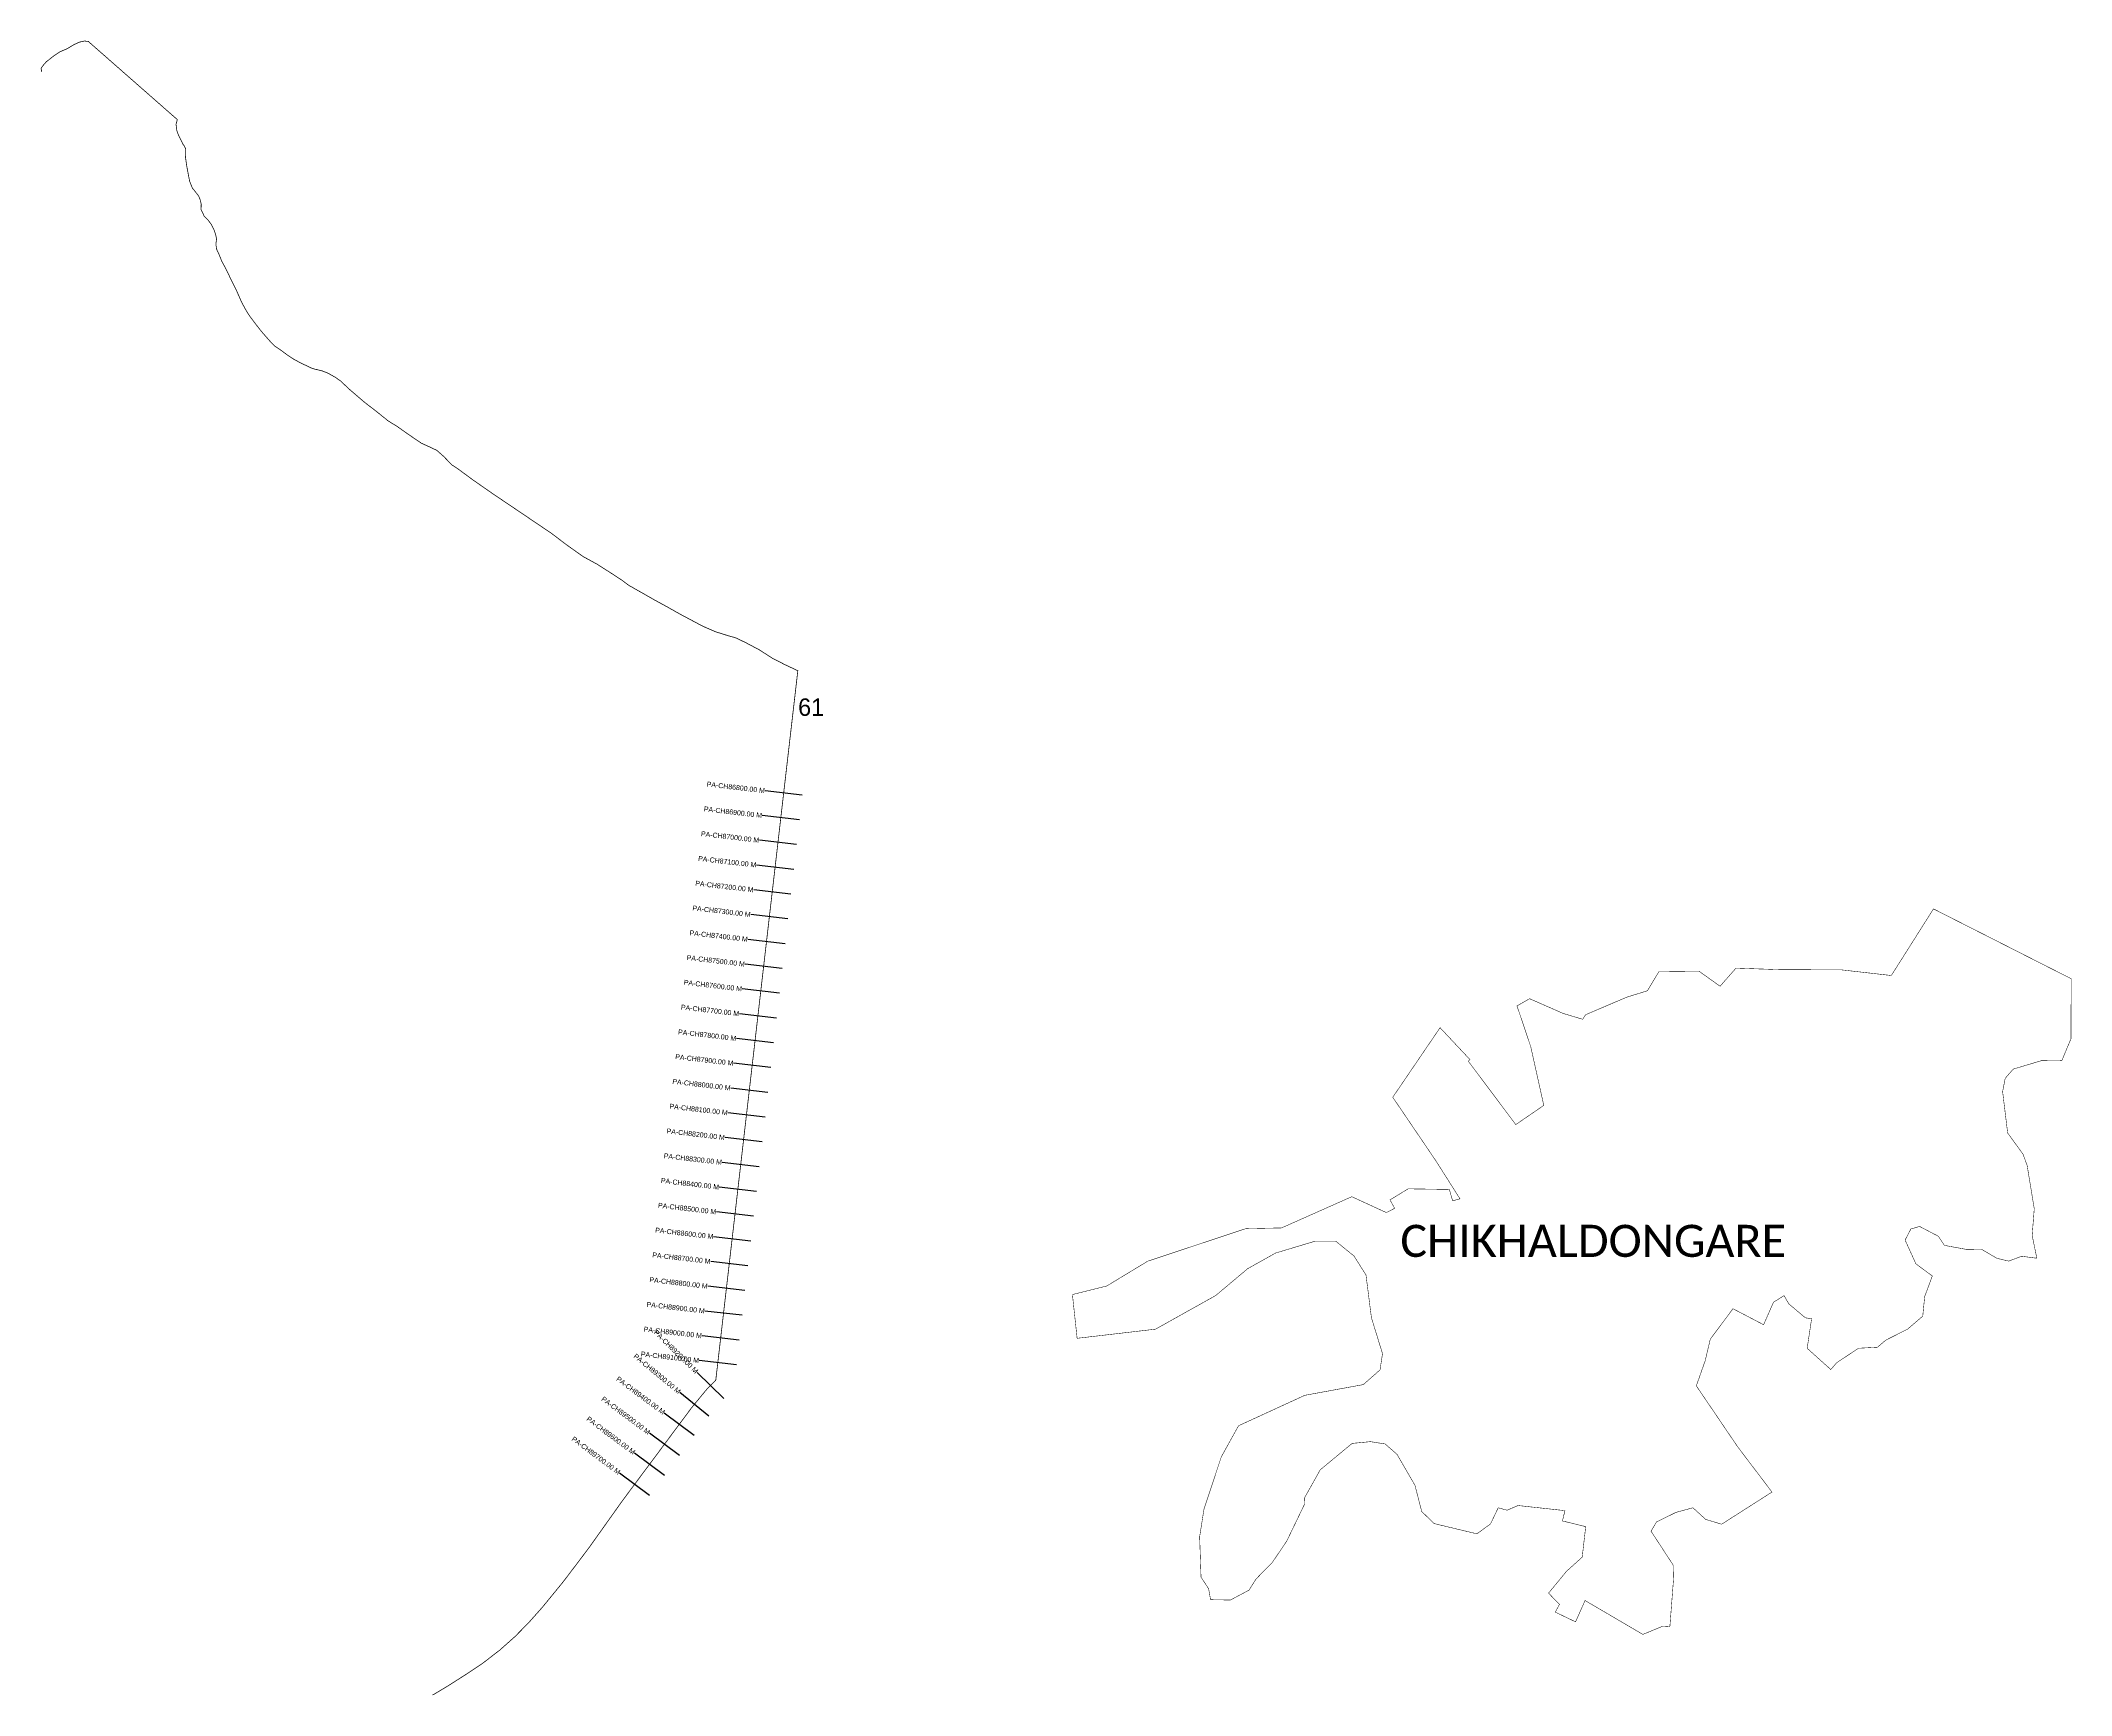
# Model space of a CAD drawing. Header units: metres. Extents: x 262043 to 270188, y 2154153 to 2160788.
import ezdxf
from ezdxf.enums import TextEntityAlignment as Align

# ---------------------------------------------------------------- set-up
doc = ezdxf.new("R2010")
doc.units = ezdxf.units.M
doc.header["$MEASUREMENT"] = 0
for name, color, linetype in [('CS', 134, 'Continuous'), ('CSMark', 6, 'Continuous'), ('NATURALLY PROTECTED', 3, 'Continuous'), ('VILLAGE NAME', 250, 'Continuous')]:
    doc.layers.add(name, color=color, linetype=linetype)
doc.styles.add('DynamicDimensions', font='arial.ttf')

msp = doc.modelspace()

# ---------------------------------------------------------------- linework, layer by layer
at = {"color": 6, "const_width": 2}
msp.add_lwpolyline([(266181.5, 2155760.3), (266319.3, 2155794.6), (266483.8, 2155894.2), (266877.2, 2156024.5), (267020.1, 2156027.4), (267301.9, 2156152.6), (267440.7, 2156088.8), (267473.8, 2156105.9), (267455.3, 2156139.8), (267528, 2156184.1), (267693, 2156181.7), (267706.6, 2156136), (267735.8, 2156144.1), (267639, 2156296.8), (267466.2, 2156551.3), (267656, 2156830.1), (267775.7, 2156702.5), (267769.1, 2156695.9), (267959.5, 2156441.6), (268072, 2156518.7), (268019.6, 2156754.2), (267964.5, 2156917.6), (268015.2, 2156946.4), (268150.3, 2156887.1), (268228.1, 2156864), (268239.6, 2156882.1), (268403.2, 2156952), (268487.6, 2156978.3), (268534, 2157055.4), (268694, 2157057.1), (268779, 2156996.4), (268842.9, 2157069.1), (269009.6, 2157063.2), (269267.6, 2157061.9), (269465.8, 2157039.4), (269634.9, 2157306.5), (270187, 2157026.6), (270186.5, 2156786.2), (270150, 2156699.1), (270067.5, 2156698), (269954.8, 2156664.1), (269922.6, 2156627.3), (269912.2, 2156574), (269932.4, 2156408), (269993.7, 2156323.6), (270010.4, 2156278.9), (270039.1, 2156104.2), (270030.7, 2155997.5), (270049.4, 2155905.8), (269988.2, 2155913.8), (269937.1, 2155894.3), (269889.4, 2155905.5), (269827, 2155942.1), (269765, 2155941.6), (269678.9, 2155957.4), (269654.2, 2155994.1), (269579.4, 2156033.2), (269544.3, 2156023.3), (269521.1, 2155978.6), (269564.3, 2155883.6), (269630.2, 2155834.7), (269599.6, 2155752.1), (269591.9, 2155673.6), (269531.8, 2155622.1), (269442.9, 2155577), (269410.2, 2155549), (269334.5, 2155544.9), (269246.9, 2155487.2), (269223.1, 2155459.6), (269128.3, 2155544.6), (269146.1, 2155663.3), (269121, 2155667), (269054.7, 2155722.9), (269035.6, 2155755.9), (268993.2, 2155729.4), (268953.6, 2155639.2), (268830.7, 2155703.4), (268739.9, 2155581.8), (268719.1, 2155494.2), (268683.7, 2155394.2), (268848, 2155152.1), (268987.1, 2154968.2), (268785.1, 2154839.3), (268721.3, 2154858.8), (268670.1, 2154905.3), (268601.6, 2154886.6), (268524.2, 2154848.6), (268502.1, 2154811.3), (268590.5, 2154676.4), (268592.1, 2154616.4), (268577.6, 2154427.8), (268547.2, 2154429.7), (268469.4, 2154397.5), (268237.4, 2154533.5), (268199.4, 2154447.8), (268118.1, 2154487), (268134.9, 2154517.9), (268091.1, 2154563.1), (268163.8, 2154651.3), (268226.1, 2154707.4), (268240.1, 2154829.7), (268146.7, 2154852.6), (268156.9, 2154893.9), (267968.8, 2154914.3), (267924.7, 2154895.4), (267889.2, 2154905.2), (267858.3, 2154840.5), (267803.7, 2154800.9), (267631.9, 2154842), (267582.3, 2154890.6), (267555.5, 2154994.9), (267483.4, 2155119.5), (267435.6, 2155161.2), (267376.7, 2155170.4), (267303.3, 2155163.4), (267175.5, 2155057.6), (267111.5, 2154943.6), (267112.5, 2154919.8), (267041.3, 2154772.2), (266983.7, 2154686.8), (266918.2, 2154619.9), (266889.6, 2154575), (266815.4, 2154535.4), (266735.5, 2154536.7), (266727.9, 2154580.3), (266697.3, 2154627.5), (266691.7, 2154789), (266709.2, 2154900.2), (266778.8, 2155109.9), (266847.7, 2155234.1), (267113.5, 2155356.2), (267348.2, 2155399.2), (267415.3, 2155458.2), (267425.1, 2155523.3), (267380.6, 2155667.7), (267359, 2155838.4), (267311.1, 2155914.5), (267237.1, 2155974.6), (267154.8, 2155974.1), (266996.4, 2155926.7), (266884.3, 2155863.9), (266756, 2155756.2), (266514.7, 2155621.4), (266200.4, 2155584.8), (266181.5, 2155760.3)], dxfattribs=at)
at = {"layer": 'CS'}
for p, q in [((265098, 2157763), (264949, 2157780.2)), ((265086.5, 2157663.6), (264937.5, 2157680.9)), ((265075, 2157564.3), (264926, 2157581.5)), ((265063.6, 2157464.9), (264914.5, 2157482.2)), ((265052.1, 2157365.6), (264903.1, 2157382.8)), ((265040.6, 2157266.3), (264891.6, 2157283.5)), ((265040.6, 2157266.3), (264891.6, 2157283.5)), ((265029.1, 2157166.9), (264880.1, 2157184.2)), ((265017.6, 2157067.6), (264868.6, 2157084.8)), ((265006.1, 2156968.3), (264857.1, 2156985.5)), ((264994.6, 2156868.9), (264845.6, 2156886.2)), ((264983.1, 2156769.6), (264834.1, 2156786.8)), ((264971.6, 2156670.2), (264822.6, 2156687.5)), ((264960.2, 2156570.9), (264811.1, 2156588.1)), ((264960.2, 2156570.9), (264811.1, 2156588.1)), ((264948.7, 2156471.6), (264799.7, 2156488.8)), ((264948.7, 2156471.6), (264799.7, 2156488.8)), ((264937.2, 2156372.2), (264788.2, 2156389.5)), ((264937.2, 2156372.2), (264788.2, 2156389.5)), ((264925.7, 2156272.9), (264776.7, 2156290.1)), ((264914.2, 2156173.6), (264765.2, 2156190.8)), ((264902.7, 2156074.2), (264753.7, 2156091.4)), ((264891.2, 2155974.9), (264742.2, 2155992.1)), ((264879.7, 2155875.5), (264730.7, 2155892.8)), ((264868.2, 2155776.2), (264719.2, 2155793.4)), ((264868.2, 2155776.2), (264719.2, 2155793.4)), ((264856.7, 2155676.9), (264707.7, 2155694.1)), ((264856.7, 2155676.9), (264707.7, 2155694.1)), ((264845.3, 2155577.5), (264696.3, 2155594.8)), ((264845.3, 2155577.5), (264696.3, 2155594.8)), ((264783.8, 2155343.4), (264676.5, 2155448.3)), ((264783.8, 2155343.4), (264676.5, 2155448.3)), ((264833.8, 2155478.2), (264684.8, 2155495.4)), ((264833.8, 2155478.2), (264684.8, 2155495.4)), ((264723.1, 2155272.2), (264607.3, 2155367.6)), ((264665.1, 2155195.4), (264544.7, 2155284.9)), ((264605.4, 2155115.2), (264485, 2155204.7)), ((264545.6, 2155034.9), (264425.3, 2155124.5)), ((264485.9, 2154954.7), (264365.6, 2155044.3))]:
    msp.add_line(p, q, dxfattribs=at)
at = {"layer": 'NATURALLY PROTECTED', "const_width": 3, "flags": 128}
msp.add_lwpolyline([(262048.1, 2160661.7), (262044.9, 2160675.7), (262052.3, 2160687.3), (262066.3, 2160703.2), (262095.3, 2160726), (262120.9, 2160743.1), (262149.1, 2160755.2), (262177.1, 2160771.9), (262199.8, 2160782.2), (262219.1, 2160786.3), (262234.9, 2160784.3), (262591.5, 2160471.3), (262591.5, 2160471.3), (262591.5, 2160471.3), (262591.5, 2160471.3), (262591.5, 2160471.3), (262591.5, 2160471.3), (262591.5, 2160471.3), (262586.5, 2160452.2), (262589.5, 2160427.6), (262594.1, 2160414.4), (262600.9, 2160399), (262605.7, 2160390.2), (262613.9, 2160372.9), (262620.1, 2160365), (262624.4, 2160354.8), (262625.3, 2160347), (262624.4, 2160320.2), (262629.7, 2160283), (262640.8, 2160224.4), (262652.2, 2160196.2), (262664.7, 2160180.9), (262677, 2160165.1), (262682.7, 2160151.1), (262687.4, 2160133.1), (262686.8, 2160110.9), (262699.2, 2160084.5), (262714.6, 2160068.8), (262727.4, 2160051.4), (262737.9, 2160031.3), (262743.9, 2160014.9), (262749, 2159993.6), (262746.2, 2159971.8), (262749.1, 2159951.7), (262758.8, 2159931), (262765.2, 2159915.2), (262769.6, 2159903.8), (262783.2, 2159878.8), (262800.9, 2159842.6), (262825.5, 2159793.4), (262849.3, 2159739.7), (262865.2, 2159709.8), (262881.5, 2159683.8), (262913.6, 2159641.2), (262931.2, 2159619.3), (262951.4, 2159596.1), (262965.2, 2159580.5), (262982.8, 2159563.1), (263002.9, 2159549.4), (263035, 2159525.9), (263054.6, 2159512.6), (263089.3, 2159493.8), (263110.9, 2159483.9), (263127.2, 2159475.6), (263143.5, 2159470.5), (263172.4, 2159463.8), (263196.4, 2159454.1), (263224.7, 2159438.2), (263245.3, 2159424), (263283.5, 2159388.3), (263341.3, 2159338.7), (263394.1, 2159297.9), (263436.9, 2159263.4), (263473.3, 2159240.9), (263518.4, 2159209), (263570.4, 2159173.7), (263600, 2159160.3), (263632.1, 2159145.2), (263659.2, 2159121.3), (263692.8, 2159086.7), (263711.4, 2159074.9), (263776.7, 2159026.8), (263857, 2158971), (263976.3, 2158890.5), (264090, 2158813.8), (264153.8, 2158765.5), (264218.9, 2158719.3), (264275.1, 2158688.6), (264340.3, 2158647), (264373.3, 2158625.3), (264402.6, 2158603.6), (264438.7, 2158583.2), (264506.4, 2158544.7), (264554.3, 2158518.5), (264612.6, 2158485.8), (264699, 2158440), (264749.4, 2158418), (264801.7, 2158401.5), (264829.6, 2158393.9), (264868, 2158375.7), (264925.7, 2158345.3), (264979, 2158311), (265028.1, 2158286), (265080.2, 2158261.5), (265042.5, 2157935.9), (264791.2, 2155763), (264751.2, 2155417.4), (264714.7, 2155380), (264654.8, 2155307.3), (264544.9, 2155159.5), (264378.7, 2154936.3), (264242, 2154744.2), (264140.4, 2154610), (264055.3, 2154505.9), (264000.7, 2154444.5), (263945.2, 2154388.2), (263884.5, 2154334.4), (263814.3, 2154280.3), (263753.3, 2154239.7), (263678.6, 2154192.1), (263622.4, 2154158.3), (263614.7, 2154154.6)], dxfattribs=at)

# ---------------------------------------------------------------- texts
at = {"insert": (265081.5, 2158150.5), "char_height": 70, "attachment_point": 1}
msp.add_mtext_dynamic_manual_height_columns('61', width=95.172, gutter_width=1, heights=[0], dxfattribs=at)
at = {"layer": 'CSMark', "style": 'DynamicDimensions'}
for s, rotation, p in [('PA-CH86800.00 M', 353.40267, (264948, 2157780.3)), ('PA-CH86900.00 M', 353.40267, (264936.5, 2157681)), ('PA-CH87000.00 M', 353.40267, (264925, 2157581.6)), ('PA-CH87100.00 M', 353.40267, (264913.6, 2157482.3)), ('PA-CH87200.00 M', 353.40267, (264902.1, 2157383)), ('PA-CH87300.00 M', 353.40267, (264890.6, 2157283.6)), ('PA-CH87300.00 M', 353.40267, (264890.6, 2157283.6)), ('PA-CH87400.00 M', 353.40267, (264879.1, 2157184.3)), ('PA-CH87500.00 M', 353.40267, (264867.6, 2157084.9)), ('PA-CH87600.00 M', 353.40267, (264856.1, 2156985.6)), ('PA-CH87700.00 M', 353.40267, (264844.6, 2156886.3)), ('PA-CH87800.00 M', 353.40267, (264833.1, 2156786.9)), ('PA-CH87900.00 M', 353.40267, (264821.6, 2156687.6)), ('PA-CH88000.00 M', 353.40267, (264810.2, 2156588.3)), ('PA-CH88000.00 M', 353.40267, (264810.2, 2156588.3)), ('PA-CH88100.00 M', 353.40267, (264798.7, 2156488.9)), ('PA-CH88100.00 M', 353.40267, (264798.7, 2156488.9)), ('PA-CH88200.00 M', 353.40267, (264787.2, 2156389.6)), ('PA-CH88200.00 M', 353.40267, (264787.2, 2156389.6)), ('PA-CH88300.00 M', 353.40267, (264775.7, 2156290.2)), ('PA-CH88400.00 M', 353.40267, (264764.2, 2156190.9)), ('PA-CH88500.00 M', 353.40267, (264752.7, 2156091.6)), ('PA-CH88600.00 M', 353.40267, (264741.2, 2155992.2)), ('PA-CH88700.00 M', 353.40267, (264729.7, 2155892.9)), ('PA-CH88800.00 M', 353.40267, (264718.2, 2155793.5)), ('PA-CH88900.00 M', 353.40267, (264706.7, 2155694.2)), ('PA-CH89000.00 M', 353.40267, (264695.3, 2155594.9)), ('PA-CH89200.00 M', 315.67669, (264675.8, 2155449)), ('PA-CH89300.00 M', 320.53505, (264606.5, 2155368.2)), ('PA-CH89100.00 M', 353.40267, (264683.8, 2155495.5)), ('PA-CH89400.00 M', 323.35288, (264543.9, 2155285.5)), ('PA-CH89500.00 M', 323.35288, (264484.2, 2155205.3)), ('PA-CH89600.00 M', 323.32204, (264424.5, 2155125.1)), ('PA-CH89700.00 M', 323.32204, (264364.8, 2155044.9))]:
    msp.add_text(s, height=20, rotation=rotation, dxfattribs=at).set_placement(p, align=Align.MIDDLE_RIGHT)
at = {"layer": 'VILLAGE NAME', "insert": (267496.8, 2156039.8), "char_height": 128.647, "attachment_point": 1}
msp.add_mtext_dynamic_manual_height_columns('{\\fCalibri|b0|i0|c0|p34;CHIKHALDONGARE}', width=1334.797, gutter_width=643.2, heights=[0], dxfattribs=at)

doc.saveas('drawing.dxf')
